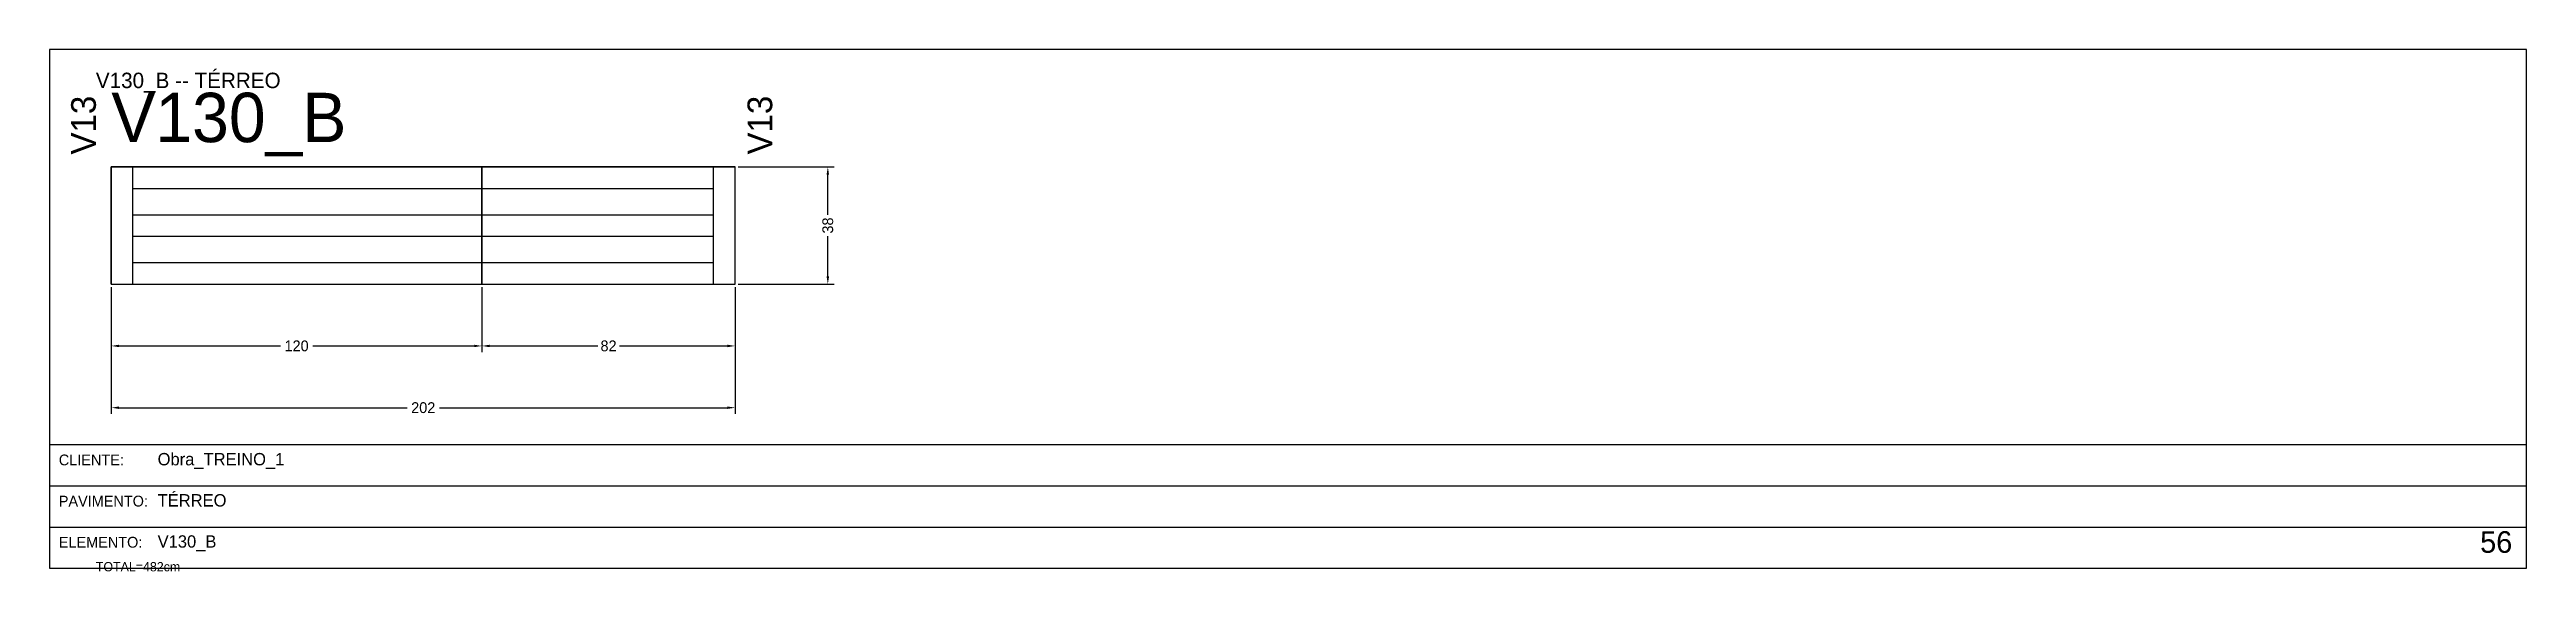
# Model space of a CAD drawing. Header units: metres. Extents: x 0 to 3268, y -4496 to 124.
# Drawn here: x 2466 to 3268, y -3799 to -3630 of the extents above; entities that cross this region are included whole.
import ezdxf

# ---------------------------------------------------------------- set-up
doc = ezdxf.new("R2010")
doc.units = ezdxf.units.M
for name, color, linetype in [('5', 5, 'Continuous'), ('BORDA_CELULA', 9, 'Continuous'), ('CARIMBO', 9, 'Continuous'), ('COTA', 241, 'Continuous'), ('NOMENCLATURA', 7, 'Continuous'), ('Painéis', 200, 'Continuous'), ('SARR_2.2x7', 40, 'Continuous')]:
    doc.layers.add(name, color=color, linetype=linetype)
doc.dimstyles.new('COTA', dxfattribs={"dimtxt": 3.5, "dimasz": 2.5, "dimexe": 2, "dimexo": 1, "dimgap": 0.9, "dimtad": 1, "dimdec": 0, "dimrnd": 1, "dimcen": 2.5, "dimclrd": 4, "dimclre": 4, "dimclrt": 4, "dimazin": 3, "dimtfac": 1, "dimtmove": 0, "dimatfit": 3})

msp = doc.modelspace()

# ---------------------------------------------------------------- texts
at = {"layer": '5'}
for p in [(2481, -3664), (2700, -3664)]:
    msp.add_text('V13', height=8, rotation=90, dxfattribs=at).set_placement(p)
at = {"layer": 'CARIMBO', "color": 9}
for s, p in [('CLIENTE:', (2469, -3764.67)), ('PAVIMENTO:', (2469, -3778)), ('ELEMENTO:', (2469, -3791.33))]:
    msp.add_text(s, height=3.5, dxfattribs=at).set_placement(p)
at = {"layer": 'CARIMBO', "color": 2}
for s, p in [('Obra_TREINO_1', (2501, -3764.67)), ('TÉRREO', (2501, -3778)), ('V130_B', (2501, -3791.33))]:
    msp.add_text(s, height=4, dxfattribs=at).set_placement(p)
at = {"layer": 'CARIMBO', "color": 3}
msp.add_text('56', height=7, dxfattribs=at).set_placement((3253, -3793))
at = {"layer": 'COTA'}
msp.add_text('TOTAL=482cm', height=3, dxfattribs=at).set_placement((2481, -3799))
at = {"layer": 'NOMENCLATURA'}
for s, height, p in [('V130_B -- TÉRREO', 5, (2481, -3642.5)), ('V130_B', 16, (2486, -3660))]:
    msp.add_text(s, height=height, dxfattribs=at).set_placement(p)

# ---------------------------------------------------------------- blocks, each defined once
blk = doc.blocks.new('_CLOSEDFILLED')
at = {"color": 0, "linetype": 'BYBLOCK'}
blk.add_solid([(-1, 0.16), (0, 0), (-1, -0.16)], dxfattribs=at)
blk = doc.blocks.new('*D516')
at = {"color": 4}
for p, q in [((2486, -3707), (2486, -3728)), ((2606, -3707), (2606, -3728)), ((2488.5, -3726), (2540.75, -3726)), ((2551.25, -3726), (2603.5, -3726))]:
    blk.add_line(p, q, dxfattribs=at)
at = {"layer": 'Defpoints'}
for p in [(2486, -3706), (2606, -3706), (2486, -3726)]:
    blk.add_point(p, dxfattribs=at)
at = {"layer": 'COTA', "color": 4, "xscale": 2.5, "yscale": 2.5, "rotation": 180}
blk.add_blockref('_CLOSEDFILLED', (2486, -3726), dxfattribs=at)
at = {"layer": 'COTA', "color": 4, "xscale": 2.5, "yscale": 2.5}
blk.add_blockref('_CLOSEDFILLED', (2606, -3726), dxfattribs=at)
at = {"layer": 'COTA', "color": 4, "insert": (2546, -3726), "char_height": 3.5, "attachment_point": 5}
blk.add_mtext('120', dxfattribs=at)
blk = doc.blocks.new('*D517')
at = {"color": 4}
for p, q in [((2606, -3707), (2606, -3728)), ((2688, -3707), (2688, -3728)), ((2608.5, -3726), (2643.5, -3726)), ((2650.5, -3726), (2685.5, -3726))]:
    blk.add_line(p, q, dxfattribs=at)
at = {"layer": 'Defpoints'}
for p in [(2606, -3706), (2688, -3706), (2606, -3726)]:
    blk.add_point(p, dxfattribs=at)
at = {"layer": 'COTA', "color": 4, "xscale": 2.5, "yscale": 2.5, "rotation": 180}
blk.add_blockref('_CLOSEDFILLED', (2606, -3726), dxfattribs=at)
at = {"layer": 'COTA', "color": 4, "xscale": 2.5, "yscale": 2.5}
blk.add_blockref('_CLOSEDFILLED', (2688, -3726), dxfattribs=at)
at = {"layer": 'COTA', "color": 4, "insert": (2647, -3726), "char_height": 3.5, "attachment_point": 5}
blk.add_mtext('82', dxfattribs=at)
blk = doc.blocks.new('*D518')
at = {"color": 4}
for p, q in [((2486, -3707), (2486, -3748)), ((2688, -3707), (2688, -3748)), ((2488.5, -3746), (2581.75, -3746)), ((2592.25, -3746), (2685.5, -3746))]:
    blk.add_line(p, q, dxfattribs=at)
at = {"layer": 'Defpoints'}
for p in [(2486, -3706), (2688, -3706), (2486, -3746)]:
    blk.add_point(p, dxfattribs=at)
at = {"layer": 'COTA', "color": 4, "xscale": 2.5, "yscale": 2.5, "rotation": 180}
blk.add_blockref('_CLOSEDFILLED', (2486, -3746), dxfattribs=at)
at = {"layer": 'COTA', "color": 4, "xscale": 2.5, "yscale": 2.5}
blk.add_blockref('_CLOSEDFILLED', (2688, -3746), dxfattribs=at)
at = {"layer": 'COTA', "color": 4, "insert": (2587, -3746), "char_height": 3.5, "attachment_point": 5}
blk.add_mtext('202', dxfattribs=at)
blk = doc.blocks.new('*D519')
at = {"color": 4}
for p, q in [((2689, -3668), (2720, -3668)), ((2718, -3683.5), (2718, -3670.5)), ((2718, -3703.5), (2718, -3690.5)), ((2689, -3706), (2720, -3706))]:
    blk.add_line(p, q, dxfattribs=at)
at = {"layer": 'Defpoints'}
for p in [(2688, -3668), (2688, -3706), (2718, -3706)]:
    blk.add_point(p, dxfattribs=at)
at = {"layer": 'COTA', "color": 4, "xscale": 2.5, "yscale": 2.5}
for p, rotation in [((2718, -3668), 90), ((2718, -3706), 270)]:
    blk.add_blockref('_CLOSEDFILLED', p, dxfattribs=dict(at, rotation=rotation))
at = {"layer": 'COTA', "color": 4, "insert": (2718, -3687), "char_height": 3.5, "attachment_point": 5, "rotation": 90}
blk.add_mtext('38', dxfattribs=at)
blk = doc.blocks.new('*D520')
at = {"color": 4}
for p, q in [((2689, -3668), (2720, -3668)), ((2718, -3683.5), (2718, -3670.5)), ((2718, -3703.5), (2718, -3690.5)), ((2689, -3706), (2720, -3706))]:
    blk.add_line(p, q, dxfattribs=at)
at = {"layer": 'Defpoints'}
for p in [(2688, -3668), (2688, -3706), (2718, -3706)]:
    blk.add_point(p, dxfattribs=at)
at = {"layer": 'COTA', "color": 4, "xscale": 2.5, "yscale": 2.5}
for p, rotation in [((2718, -3668), 90), ((2718, -3706), 270)]:
    blk.add_blockref('_CLOSEDFILLED', p, dxfattribs=dict(at, rotation=rotation))
at = {"layer": 'COTA', "color": 4, "insert": (2718, -3687), "char_height": 3.5, "attachment_point": 5, "rotation": 90}
blk.add_mtext('38', dxfattribs=at)

# ---------------------------------------------------------------- dimensions: what is measured, and where the dimension line sits
at = {"layer": 'COTA'}
for picture in ['*D519', '*D520']:
    dim = msp.add_linear_dim(base=(2718, -3706), p1=(2688, -3706), p2=(2688, -3668), angle=90, dimstyle='COTA', dxfattribs=at)
    dim.commit()
    dim.dimension.update_dxf_attribs({"geometry": picture, "text_midpoint": (2718, -3687)})
for base, p1, p2, picture, middle in [((2486, -3726), (2486, -3706), (2606, -3706), '*D516', (2546, -3726)), ((2486, -3746), (2486, -3706), (2688, -3706), '*D518', (2587, -3746)), ((2606, -3726), (2606, -3706), (2688, -3706), '*D517', (2647, -3726))]:
    dim = msp.add_linear_dim(base=base, p1=p1, p2=p2, dimstyle='COTA', dxfattribs=at)
    dim.commit()
    dim.dimension.update_dxf_attribs({"geometry": picture, "text_midpoint": middle})

# ---------------------------------------------------------------- linework, layer by layer
at = {"layer": 'BORDA_CELULA'}
for points in [[(2466, -3798), (3268, -3798), (3268, -3630), (2466, -3630)], [(2466, -3798), (3268, -3798), (3268, -3758), (2466, -3758)]]:
    msp.add_lwpolyline(points, close=True, dxfattribs=at)
at = {"layer": 'CARIMBO'}
for p, q in [((2466, -3771.33), (3268, -3771.33)), ((2466, -3784.67), (3268, -3784.67)), ((2466, -3798), (3268, -3798))]:
    msp.add_line(p, q, dxfattribs=at)
at = {"layer": 'Painéis'}
for points in [[(2486, -3706), (2486, -3668)], [(2486, -3668), (2606, -3668)], [(2486, -3706), (2606, -3706), (2606, -3668), (2486, -3668), (2486, -3706)], [(2606, -3706), (2606, -3668)], [(2606, -3668), (2688, -3668)], [(2606, -3706), (2688, -3706), (2688, -3668), (2606, -3668), (2606, -3706)], [(2688, -3706), (2688, -3668)], [(2486, -3706), (2606, -3706)], [(2606, -3706), (2688, -3706)]]:
    msp.add_lwpolyline(points, dxfattribs=at)
at = {"layer": 'SARR_2.2x7'}
for points in [[(2493, -3706), (2493, -3668)], [(2681, -3706), (2681, -3668)], [(2493, -3675), (2606, -3675)], [(2606, -3675), (2681, -3675)], [(2493, -3683.5), (2606, -3683.5)], [(2606, -3683.5), (2681, -3683.5)], [(2493, -3690.5), (2606, -3690.5)], [(2606, -3690.5), (2681, -3690.5)], [(2493, -3699), (2606, -3699)], [(2606, -3699), (2681, -3699)]]:
    msp.add_lwpolyline(points, dxfattribs=at)

msp.set_redraw_order([(e.dxf.handle, doc.entitydb.next_handle()) for e in msp.query("TEXT MTEXT ATTDEF DIMENSION ARC_DIMENSION")])  # texts and dimensions are drawn at this point

doc.saveas('drawing.dxf')
